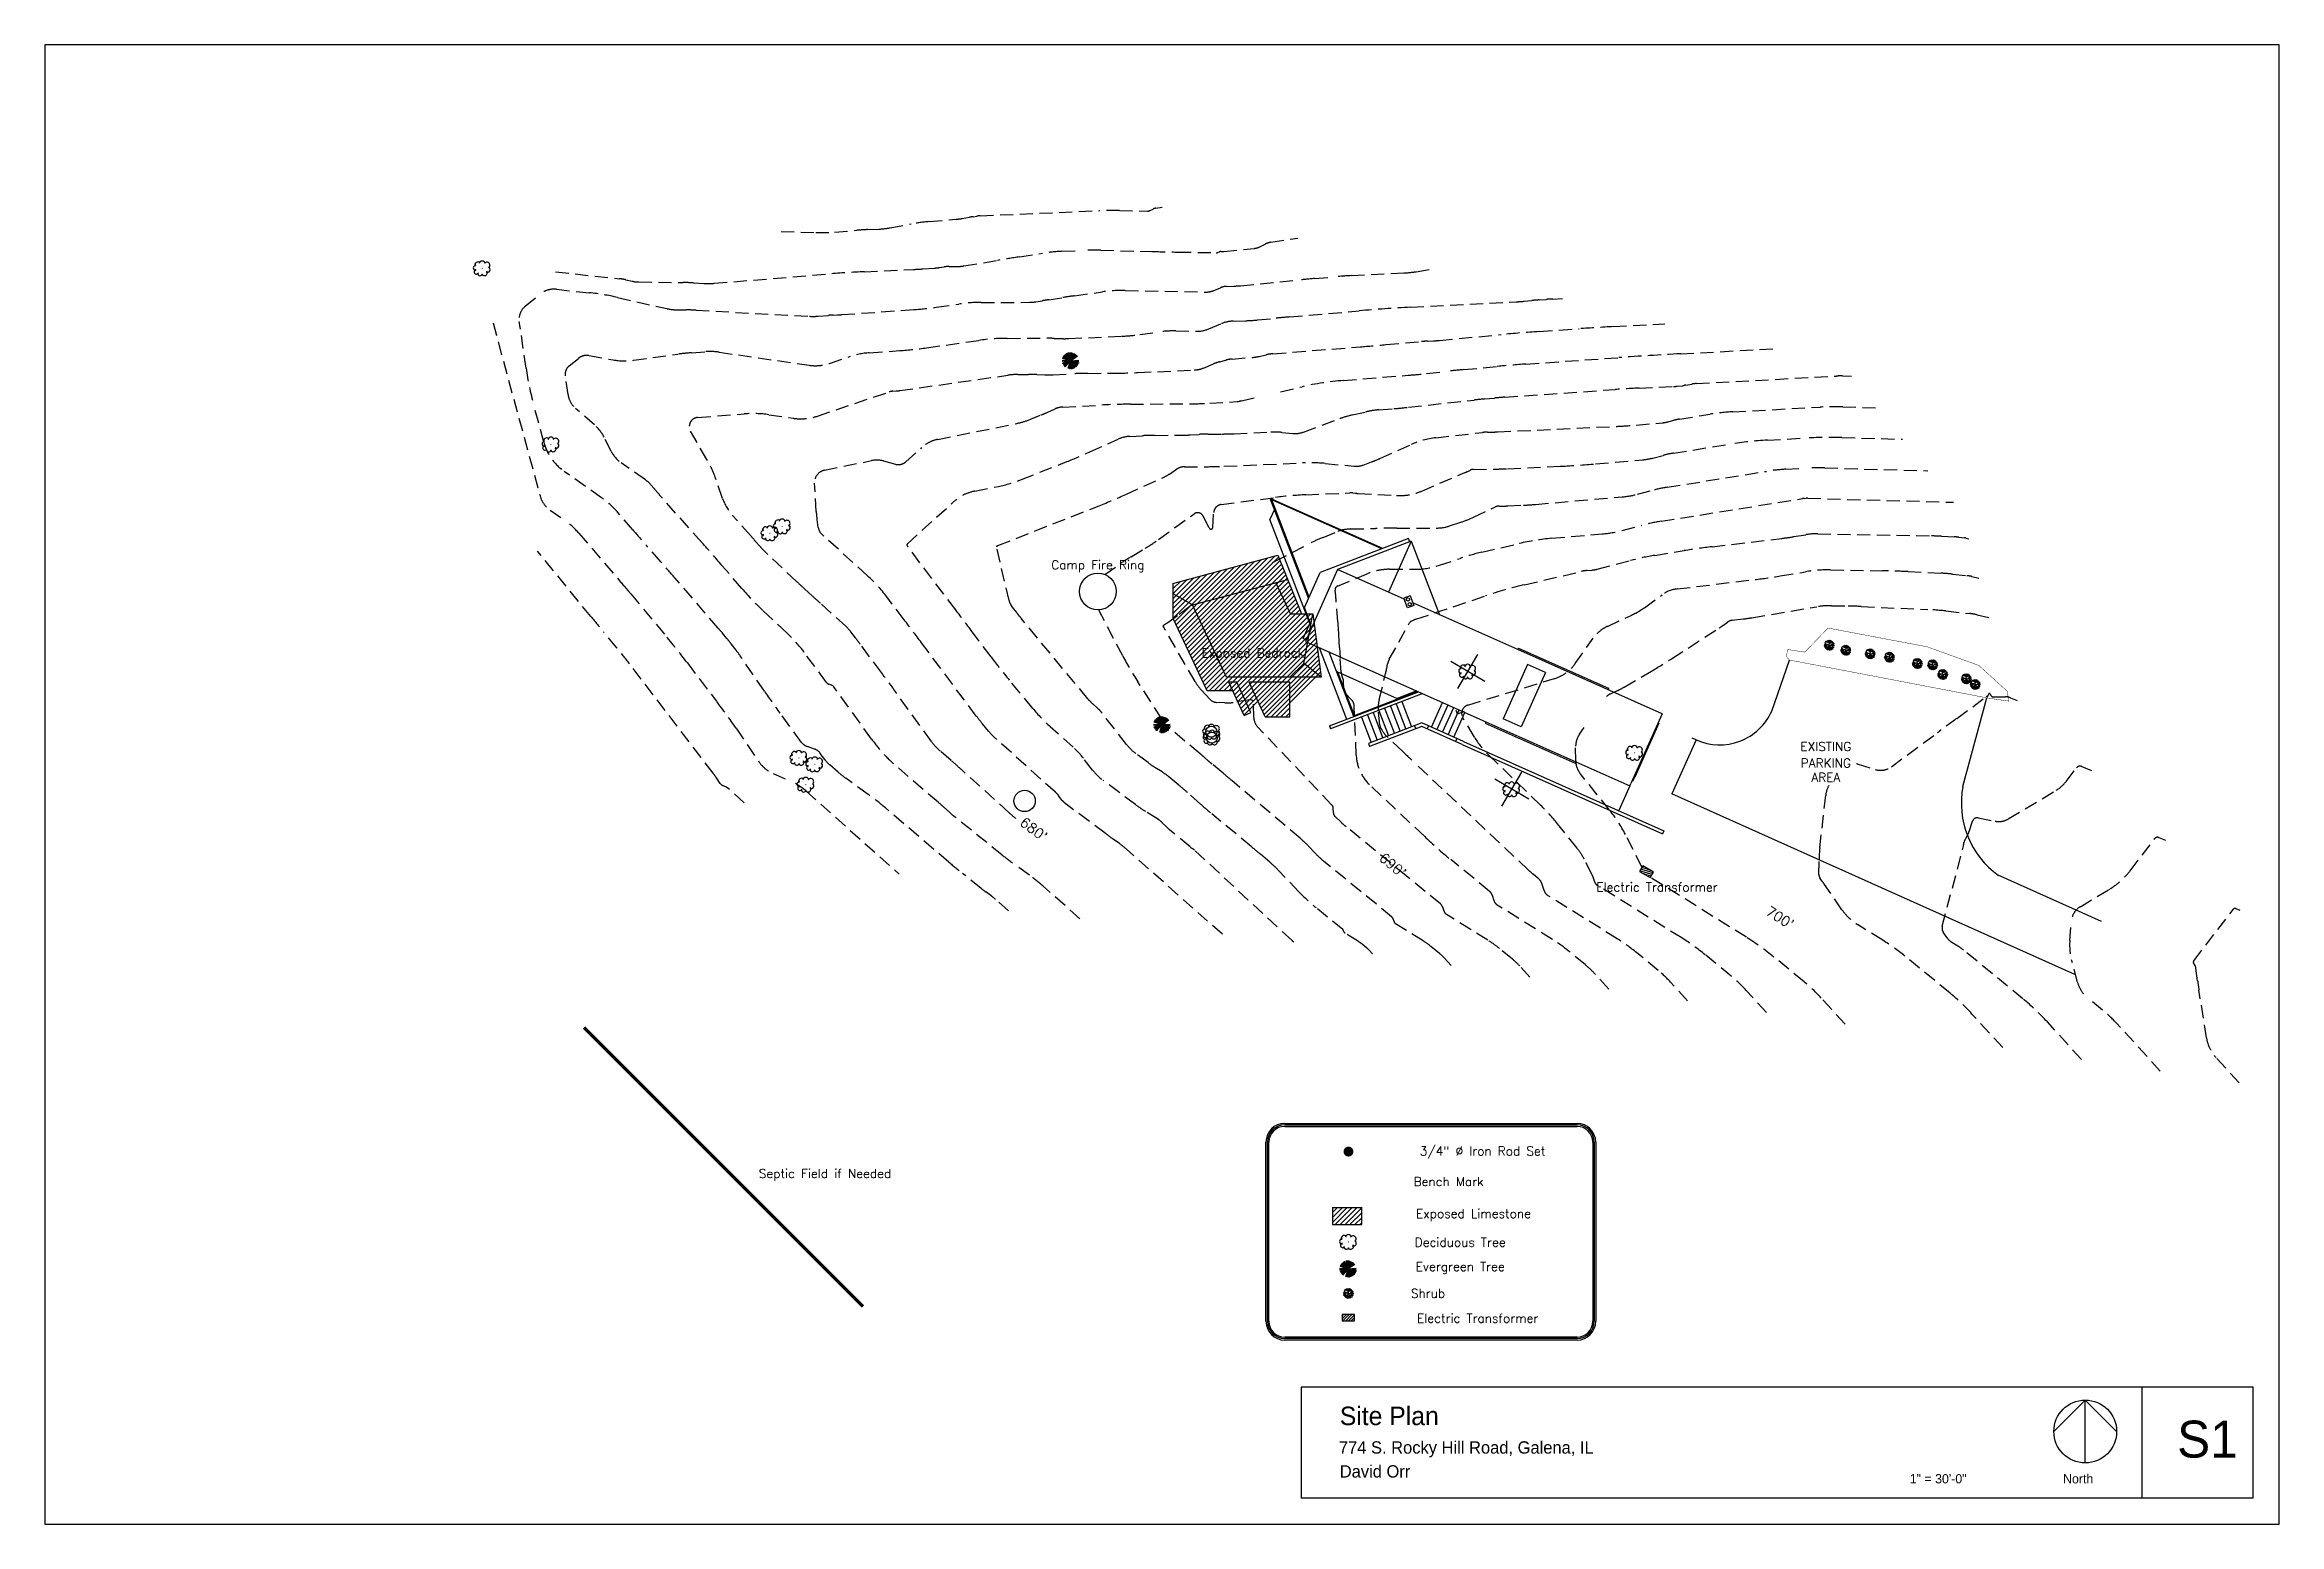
# Model space of a CAD drawing. Header units: inches. Extents: x -11428 to -4037, y -1744 to 4421.
# Drawn here: x -11428 to -5991, y -540 to 3060 of the extents above; entities that cross this region are included whole.
import ezdxf
from ezdxf.enums import TextEntityAlignment as Align

# ---------------------------------------------------------------- set-up
doc = ezdxf.new("R2010")
doc.units = ezdxf.units.IN
doc.header["$LTSCALE"] = 64
doc.header["$MEASUREMENT"] = 0
doc.linetypes.add('ACAD_ISO02W100', pattern=[15, 12, -3])
doc.linetypes.add('DASHED', pattern=[0.75, 0.5, -0.25])
doc.layers.get('0').update_dxf_attribs({"color": 253})
doc.layers.add('A-Elev-South', color=7, linetype='Continuous', plot=False)
doc.layers.add('S-Bedrock', color=25, linetype='Continuous', plot=False)
for name, color, linetype in [('A-roof', 253, 'Continuous'), ('A-soffit', 251, 'ACAD_ISO02W100'), ('A-text', 254, 'Continuous'), ('A-walls', 7, 'Continuous'), ('border', 7, 'Continuous'), ('construction', 172, 'Continuous'), ('CONT-HGH', 255, 'DASHED'), ('CONT-NML', 253, 'DASHED'), ('LEGEND', 252, 'Continuous'), ('ROAD', 254, 'Continuous'), ('T100', 254, 'Continuous'), ('TREE', 254, 'Continuous')]:
    doc.layers.add(name, color=color, linetype=linetype)
doc.styles.add('ROMAND', font='romand', dxfattribs={"height": 2})
doc.styles.add('T100', font='ROMANS', dxfattribs={"height": 1.8})
doc.styles.add('T240', font='ROMANS', dxfattribs={"height": 4.06})

msp = doc.modelspace()

# ---------------------------------------------------------------- texts
at = {"layer": 'A-text', "style": 'T100'}
for s, p in [('EXISTING', (-7094.2, 1341.9, -120)), ('PARKING', (-7094.2, 1301.6, -120)), ('AREA', (-7094.2, 1266.7, -120))]:
    msp.add_text(s, height=21.6, dxfattribs=at).set_placement(p, align=Align.CENTER)
at = {"layer": 'construction', "color": 7}
for s, height, p in [('Site Plan', 45, (-8276.8, -298.5, -59974.8)), ('S1', 90, (-6239.3, -377.5, -59974.8)), ('774 S. Rocky Hill Road, Galena, IL', 30, (-8278.9, -367.8, -59974.8)), ('David Orr', 30, (-8276.9, -426, -59974.8)), ('1" = 30\'-0"', 22.5, (-6890, -440.2, -59974.8)), ('North', 22.5, (-6516.9, -440.2, -59974.8))]:
    msp.add_text(s, height=height, dxfattribs=at).set_placement(p)
at = {"layer": 'LEGEND', "style": 'T240'}
for s, p in [('Electric Transformer', (-7504.9, 999.8, -120)), ('3/4" %%c Iron Rod Set', (-7929.4, 357.7, -120)), ('Bench Mark', (-8012.1, 283.4, -120)), ('Exposed Limestone', (-7951.5, 205.4, -120)), ('Deciduous Tree', (-7983.8, 135.6, -120)), ('Evergreen Tree', (-7983.8, 76.5, -120)), ('Shrub', (-8062.1, 11.3, -120)), ('Electric Transformer', (-7941.3, -49.2, -120))]:
    msp.add_text(s, height=21.6, dxfattribs=at).set_placement(p, align=Align.CENTER)
at = {"layer": 'T100', "style": 'T100'}
for s, p in [('Camp Fire Ring', (-8865.6, 1783.9, -120)), ('Exposed Bedrock', (-8488.1, 1569.6, 32568)), ('Septic Field if Needed', (-9529.4, 302.9, -120))]:
    msp.add_text(s, height=21.6, dxfattribs=at).set_placement(p, align=Align.CENTER)
at = {"layer": 'T100', "style": 'ROMAND'}
for s, rotation, p in [("680'", 323.0627, (-9028.7, 1141.7, 8040)), ("690'", 320.6929, (-8155.4, 1054.7, 8160)), ("700'", 328.0445, (-7211.7, 926.2, 8280))]:
    msp.add_text(s, height=24, rotation=rotation, dxfattribs=at).set_placement(p, align=Align.CENTER)

# ---------------------------------------------------------------- blocks, each defined once
blk = doc.blocks.new('DCDSTREE')
at = {"const_width": 0.05567}
blk.add_lwpolyline([(-0.050861, -0.01564, 1), (0.004809, -0.01564, 1)], format="xyb", close=True, dxfattribs=at)
for centre, radius, start, end in [((-0.697665, 0.031649), 0.27, 90, 270), ((-0.472665, 0.324149), 0.334487, 47.726311, 199.653824), ((-0.022665, 0.436649), 0.318198, 8.130102, 171.869898), ((0.472335, 0.301649), 0.3245, 303.690068, 146.309932), ((0.504478, -0.141923), 0.302211, 246.16126, 60.708638), ((-0.636783, -0.38394), 0.243328, 104.489763, 329.250033), ((-0.24204, -0.519601), 0.275855, 177.662694, 343.412661), ((0.213585, -0.485851), 0.302916, 201.801409, 31.328693)]:
    blk.add_arc(centre, radius, start, end)
blk = doc.blocks.new('*X7')
for p, q in [((21, 26.3), (21.7, 27)), ((21, 26.75), (21.25, 27)), ((21.14, 26), (22.14, 27)), ((21.58, 26), (22.58, 27)), ((22.02, 26), (23, 26.98)), ((22.46, 26), (23, 26.54)), ((22.91, 26), (23, 26.09))]:
    blk.add_line(p, q)
blk = doc.blocks.new('DUMPSTER')
for p, q in [((-0.13, 0.125), (-0.13, 0)), ((0.12, 0.125), (-0.13, 0.125)), ((-0.13, 0), (0.12, 0)), ((0.12, 0), (0.12, 0.125))]:
    blk.add_line(p, q)
at = {"xscale": 0.125, "yscale": 0.125, "zscale": 0.125}
blk.add_blockref('*X7', (-2.755, -3.25), dxfattribs=at)
blk = doc.blocks.new('SHRUB4')
for p, q in [((-0.093, -0.008), (-0.102, 0.004)), ((-0.087, 0.018), (-0.1, 0.014)), ((-0.079, 0.01), (-0.097, 0.029)), ((-0.08, 0.048), (-0.094, 0.044)), ((-0.068, 0.04), (-0.088, 0.057)), ((-0.03, 0.06), (-0.081, 0.069)), ((-0.06, 0.019), (-0.079, 0.01)), ((-0.073, 0.024), (-0.068, 0.04)), ((-0.002, 0.001), (-0.073, 0.024)), ((-0.042, 0.075), (-0.07, 0.078)), ((-0.05, 0.003), (-0.068, 0.008)), ((-0.04, 0.012), (-0.064, -0.014)), ((-0.042, 0.075), (-0.044, 0.095)), ((-0.033, 0.083), (-0.042, 0.075)), ((-0.033, 0.083), (-0.015, 0.104)), ((-0.033, 0.083), (-0.032, 0.098)), ((-0.004, 0.069), (-0.033, 0.083)), ((-0.031, 0.062), (-0.032, 0.075)), ((-0.031, 0.061), (-0.004, 0.069)), ((0.004, 0.042), (-0.03, 0.06)), ((-0.022, 0.008), (-0.03, 0.025)), ((-0.002, 0.001), (-0.028, -0.046)), ((-0.018, 0.078), (-0.013, 0.09)), ((-0.006, 0.084), (-0.004, 0.104)), ((0.01, 0.087), (-0.006, 0.084)), ((-0.003, 0.07), (0.013, 0.062)), ((-0.001, 0.002), (0.004, 0.042)), ((-0.001, 0.002), (0.048, 0.007)), ((-0.001, 0), (0.038, -0.067)), ((0.004, 0.042), (0.001, 0.055)), ((0.004, 0.087), (0.002, 0.105)), ((0.004, 0.042), (0.03, 0.054)), ((0.015, 0.094), (0.01, 0.104)), ((0.011, 0.087), (0.023, 0.103)), ((0.013, 0.062), (0.011, 0.087)), ((0.015, 0.063), (0.024, 0.071)), ((0.024, 0.071), (0.02, 0.083)), ((0.03, 0.079), (0.025, 0.101)), ((0.03, 0.054), (0.033, 0.102)), ((0.03, 0.055), (0.044, 0.042)), ((0.031, 0.073), (0.048, 0.064)), ((0.039, 0.006), (0.052, 0.024)), ((0.041, 0.085), (0.04, 0.098)), ((0.04, 0.084), (0.051, 0.091)), ((0.04, 0.07), (0.04, 0.084)), ((0.048, 0.064), (0.056, 0.077)), ((0.048, 0.007), (0.061, 0.017)), ((0.048, 0.007), (0.061, -0.005)), ((0.055, 0.078), (0.059, 0.089)), ((0.056, 0.077), (0.068, 0.078)), ((0.061, 0.017), (0.064, 0.027)), ((0.061, 0.017), (0.07, 0.011)), ((0.061, -0.005), (0.081, 0.002)), ((0.064, 0.027), (0.069, 0.042)), ((0.064, 0.028), (0.076, 0.024)), ((0.068, 0.055), (0.076, 0.07)), ((0.069, 0.043), (0.068, 0.055)), ((0.069, 0.056), (0.087, 0.057)), ((0.069, 0.042), (0.086, 0.041)), ((0.07, 0.011), (0.087, 0.014)), ((0.076, 0.024), (0.086, 0.031)), ((0.081, 0.002), (0.102, -0.011)), ((0.086, 0.041), (0.09, 0.052)), ((0.086, 0.041), (0.096, 0.038)), ((0.086, 0.031), (0.1, 0.028)), ((0.087, 0.014), (0.1, 0.02)), ((0.087, 0.014), (0.089, 0.006)), ((0.089, 0.006), (0.102, 0.003)), ((-0.089, -0.014), (-0.102, -0.01)), ((-0.097, -0.002), (-0.101, -0.003)), ((-0.087, -0.015), (-0.097, -0.029)), ((-0.087, -0.038), (-0.097, -0.036)), ((-0.078, -0.002), (-0.093, -0.008)), ((-0.079, -0.028), (-0.09, -0.043)), ((-0.078, -0.029), (-0.089, -0.014)), ((-0.077, -0.052), (-0.086, -0.054)), ((-0.076, -0.052), (-0.079, -0.062)), ((-0.064, -0.012), (-0.078, -0.002)), ((-0.065, -0.013), (-0.078, -0.029)), ((-0.064, -0.014), (-0.077, -0.052)), ((-0.061, -0.067), (-0.071, -0.07)), ((-0.061, -0.068), (-0.065, -0.079)), ((-0.044, -0.039), (-0.061, -0.067)), ((-0.057, -0.078), (-0.061, -0.08)), ((-0.044, -0.081), (-0.057, -0.078)), ((-0.033, -0.064), (-0.051, -0.089)), ((-0.043, -0.058), (-0.049, -0.069)), ((-0.017, -0.026), (-0.044, -0.039)), ((-0.044, -0.039), (-0.043, -0.058)), ((-0.036, -0.087), (-0.044, -0.091)), ((-0.04, -0.074), (-0.033, -0.082)), ((-0.033, -0.082), (-0.036, -0.092)), ((-0.032, -0.034), (-0.033, -0.064)), ((-0.012, -0.081), (-0.033, -0.095)), ((-0.021, -0.069), (-0.028, -0.077)), ((-0.025, -0.04), (-0.008, -0.058)), ((-0.015, -0.052), (-0.022, -0.056)), ((-0.022, -0.056), (-0.021, -0.069)), ((-0.008, -0.058), (-0.016, -0.099)), ((-0.012, -0.022), (-0.008, -0.042)), ((-0.004, -0.078), (-0.006, -0.099)), ((0.023, -0.045), (-0.004, -0.078)), ((-0.003, -0.079), (0.021, -0.079)), ((0.009, -0.081), (0.001, -0.089)), ((0.001, -0.089), (0.011, -0.094)), ((0.011, -0.094), (0.008, -0.098)), ((0.012, -0.061), (0.018, -0.07)), ((0.017, -0.031), (0.038, -0.036)), ((0.025, -0.089), (0.018, -0.096)), ((0.021, -0.079), (0.03, -0.094)), ((0.022, -0.079), (0.033, -0.081)), ((0.03, -0.055), (0.025, -0.069)), ((0.025, -0.069), (0.047, -0.081)), ((0.033, -0.081), (0.044, -0.089)), ((0.035, -0.059), (0.052, -0.037)), ((0.045, -0.049), (0.047, -0.063)), ((0.047, -0.063), (0.059, -0.07)), ((0.047, -0.081), (0.053, -0.088)), ((0.051, -0.037), (0.06, -0.02)), ((0.052, -0.037), (0.086, -0.036)), ((0.059, -0.07), (0.059, -0.081)), ((0.06, -0.02), (0.071, -0.027)), ((0.069, -0.037), (0.065, -0.053)), ((0.065, -0.053), (0.072, -0.074)), ((0.067, -0.064), (0.081, -0.066)), ((0.068, -0.024), (0.076, -0.017)), ((0.086, -0.037), (0.095, -0.034)), ((0.086, -0.036), (0.088, -0.045)), ((0.094, -0.006), (0.103, -0.002))]:
    blk.add_line(p, q)
blk = doc.blocks.new('PINETREE')
for p, q in [((0, 0), (-0.869831, 0.030011)), ((0, 0), (-0.869831, -0.086282)), ((0, 0), (-0.837788, -0.250404)), ((0, 0), (-0.81825, 0.248528)), ((-0.81825, 0.248528), (-0.81825, 0.248528)), ((0, 0), (-0.798712, 0.358256)), ((0, 0), (-0.798712, -0.359194)), ((0, 0), (-0.759636, -0.429532)), ((0, 0), (-0.746351, 0.451103)), ((-0.662929, 0.400682), (-0.688518, 0.497995)), ((0, 0), (-0.675232, 0.544887)), ((0, 0), (-0.675232, -0.530819)), ((0, 0), (-0.616618, -0.632106)), ((0, 0), (-0.584576, 0.654615)), ((0, 0), (-0.565038, -0.655553)), ((0, 0), (-0.486886, 0.724015)), ((0, 0), (-0.402482, 0.779348)), ((0, 0), (-0.343868, 0.794353)), ((0, 0), (-0.259464, -0.827178)), ((0, 0), (-0.194598, 0.864692)), ((0, 0), (-0.135984, -0.835619)), ((0, 0), (-0.116446, 0.880635)), ((0, 0), (-0.064085, -0.882511)), ((-0.057775, 0.436931), (-0.038294, 0.872194)), ((0, 0), (-0.018756, -0.87407)), ((0, 0), (0.026572, 0.880635)), ((0, 0), (0.124261, 0.880635)), ((0, 0), (0.234456, 0.841246)), ((0, 0), (0.377474, 0.786851)), ((0, 0), (0.461878, 0.747461)), ((0, 0), (0.54003, 0.685564)), ((0, 0), (0.669762, 0.584276)), ((0, 0), (0.741661, 0.497995)), ((0, 0), (0.884679, 0.0694)), ((0, 0), (0.877646, -0.040327)), ((0, 0), (0.865141, -0.094722)), ((0, 0), (0.826065, -0.289794)), ((0, 0), (0.793242, -0.414527)), ((0, 0), (0.728376, -0.507373)), ((0, 0), (0.118009, -0.897516)), ((0, 0), (0.032824, -0.859065)), ((0, 0), (0.403264, -0.780286)), ((0, 0), (0.514239, -0.718388)), ((0, 0), (0.637719, -0.663993)), ((0, 0), (0.286817, -0.835619)), ((0, 0), (0.696333, -0.617101)), ((0, 0), (0.916722, -0.211015)), ((0, 0), (0.228204, -0.843121)), ((0.36848, 0.321449), (0.592391, 0.685564)), ((-0.552229, -0.165054), (-0.831536, -0.328245)), ((-0.170074, -0.542198), (-0.187565, -0.835619)), ((0.535333, -0.372904), (0.676795, -0.53926))]:
    blk.add_line(p, q)

# ---------------------------------------------------------------- linework, layer by layer
for p, q in [((-6054.4, -206.1), (-8371.1, -206.1)), ((-8371.1, -206.1), (-8371.1, -476.1)), ((-6324.4, -476.1), (-6324.4, -206.1)), ((-6054.4, -476.1), (-6054.4, -206.1)), ((-6462.9, -237.5), (-6539.3, -313.9)), ((-6462.9, -390.3), (-6462.9, -237.5)), ((-6462.9, -237.5), (-6386.6, -313.9)), ((-6054.4, -476.1), (-8371.1, -476.1))]:
    msp.add_line(p, q)
at = {"const_width": 8, "elevation": -120}
msp.add_lwpolyline([(-9437.2, -9.8), (-10116, 669.1)], dxfattribs=at)
msp.add_circle((-6462.9, -313.9), 76.4)
at = {"layer": 'A-Elev-South', "color": 252}
for p, q in [((-8223.8, 1424.3, -120), (-8200.1, 1362.6, -120)), ((-8209.8, 1429.7, -120), (-8186.1, 1368, -120)), ((-8195.8, 1435.1, -120), (-8172.1, 1373.3, -120)), ((-8181.8, 1440.4, -120), (-8158.1, 1378.7, -120)), ((-8167.8, 1445.8, -120), (-8144.1, 1384.1, -120)), ((-8153.8, 1451.2, -120), (-8130.1, 1389.5, -120)), ((-8139.8, 1456.6, -120), (-8116.1, 1394.9, -120)), ((-8125.8, 1461.9, -120), (-8102.1, 1400.3, -120))]:
    msp.add_line(p, q, dxfattribs=at)
at = {"layer": 'A-Elev-South', "color": 253}
for p, q in [((-8076.9, 1410, -120), (-8207.1, 1359.9, -120)), ((-8207.1, 1359.9, -120), (-8204.2, 1352.4, -120)), ((-8077.2, 1401.3, -120), (-8204.2, 1352.4, -120)), ((-7979.1, 1357.7, -120), (-8077.2, 1401.3, -120)), ((-7975.9, 1365, -120), (-8076.9, 1410, -120))]:
    msp.add_line(p, q, dxfattribs=at)
at = {"layer": 'A-roof'}
for p, q in [((-8435.7, 1929.7, -120), (-8446.7, 1905, -120)), ((-8345.5, 1641.2, -120), (-8446.7, 1905, -120)), ((-8102.8, 1852.5, -120), (-8158, 1728.5, -120)), ((-7820.4, 1551.9, -120), (-7879, 1420.3, -120)), ((-7776.5, 1532.4, -120), (-7835.1, 1400.8, -120)), ((-7776.5, 1532.4, -120), (-7820.4, 1551.9, -120)), ((-7835.1, 1400.8, -120), (-7879, 1420.3, -120))]:
    msp.add_line(p, q, dxfattribs=at)
at = {"layer": 'A-roof', "color": 251}
for p, q in [((-7841.9, 1592.1, -120), (-7622.6, 1494.5, -120)), ((-7923.2, 1409.4, -120), (-7704, 1311.8, -120))]:
    msp.add_line(p, q, dxfattribs=at)
at = {"layer": 'A-roof', "color": 253}
for p in [(-8284.2, 1535.1, -120), (-8089.7, 1487.9, -120)]:
    msp.add_line(p, (-8137.2, 1469.7, -120), dxfattribs=at)
at = {"layer": 'A-soffit', "color": 251}
for p, q in [((-7841.9, 1592.1, -120), (-7843.5, 1588.5, -120)), ((-7622.6, 1494.5, -120), (-7624.3, 1490.8, -120)), ((-7921.6, 1413.1, -120), (-7923.2, 1409.4, -120)), ((-7704, 1311.8, -120), (-7702.3, 1315.4, -120))]:
    msp.add_line(p, q, dxfattribs=at)
at = {"layer": 'A-walls', "color": 252}
for p, q in [((-8171.9, 1834.4, -120), (-8446.1, 1956.5, -120)), ((-8352.8, 1713.3, -120), (-8446.1, 1956.5, -120)), ((-8174.6, 1833.4, -120), (-8442.5, 1952.7, -120)), ((-8351.6, 1715.9, -120), (-8442.5, 1952.7, -120)), ((-8327.2, 1593.7, -120), (-8260.1, 1418.9, -120)), ((-8054, 1399.7, -120), (-8027.1, 1460, -120)), ((-8040.3, 1393.6, -120), (-8013.4, 1453.9, -120)), ((-8026.6, 1387.5, -120), (-7999.7, 1447.8, -120)), ((-8012.8, 1381.4, -120), (-7986, 1441.7, -120)), ((-7999.1, 1375.3, -120), (-7972.3, 1435.6, -120)), ((-8095.1, 1403, -120), (-8092.2, 1395.5, -120)), ((-8060.8, 1402.8, -120), (-8064.1, 1395.5, -120)), ((-7992.3, 1372.3, -120), (-7995.5, 1365, -120)), ((-7488, 1147.8, -120), (-7491.3, 1140.5, -120))]:
    msp.add_line(p, q, dxfattribs=at)
at = {"layer": 'A-walls', "color": 253}
for p, q in [((-8109.3, 1858.4, -120), (-8324.9, 1775.8, -120)), ((-8106.4, 1850.9, -120), (-8109.3, 1858.4, -120)), ((-8362.9, 1690.5, -120), (-8324.9, 1775.8, -120)), ((-8348.7, 1653.6, -120), (-8362.9, 1690.5, -120)), ((-8365.8, 1615.2, -120), (-8348.7, 1653.6, -120)), ((-8358.5, 1611.9, -120), (-8365.8, 1615.2, -120)), ((-8242.3, 1425.8, -120), (-8302.5, 1582.6, -120)), ((-8241.1, 1428.4, -120), (-8281.6, 1533.9, -120)), ((-8302, 1402.9, -120), (-8085.4, 1486, -120)), ((-8075.1, 1481.4, -120), (-8299.1, 1395.4, -120)), ((-8241.1, 1428.4, -120), (-8088, 1487.1, -120)), ((-7990.4, 1431.7, -120), (-7993.7, 1440.4, -120)), ((-8302, 1402.9, -120), (-8299.1, 1395.4, -120)), ((-7975.9, 1365, -120), (-7488, 1147.8, -120)), ((-7979.1, 1357.7, -120), (-7491.3, 1140.5, -120))]:
    msp.add_line(p, q, dxfattribs=at)
at = {"layer": 'A-walls'}
for p, q in [((-8102.8, 1852.5, -120), (-8282, 1783.7, -120)), ((-8102.8, 1852.5, -120), (-8034, 1673.3, -120)), ((-8282, 1783.7, -120), (-8360.1, 1608.3, -120)), ((-8119.9, 1711.5, -120), (-8282, 1783.7, -120)), ((-8105.7, 1719.4, -120), (-8120.7, 1713.6, -120)), ((-8111.7, 1690.2, -120), (-8120.7, 1713.6, -120)), ((-8096.8, 1696, -120), (-8111.7, 1690.2, -120)), ((-8105.7, 1719.4, -120), (-8096.8, 1696, -120)), ((-7843.5, 1588.5, -120), (-8099.2, 1702.3, -120)), ((-8360.1, 1608.3, -120), (-7921.6, 1413.1, -120)), ((-7492.7, 1432.3, -120), (-7843.5, 1588.5, -120)), ((-7492.7, 1432.3, -120), (-7568.4, 1262.4, -120)), ((-7921.6, 1413.1, -120), (-7570.8, 1256.9, -120)), ((-7570.8, 1256.9, -120), (-7568.4, 1262.4, -120))]:
    msp.add_line(p, q, dxfattribs=at)
at = {"layer": 'A-walls', "color": 254}
msp.add_line((-7974.3, 1437.8, -120), (-7991.4, 1431.3, -120), dxfattribs=at)
at = {"layer": 'A-walls', "color": 251}
for p, q in [((-7500.6, 1409.5, -120), (-7559.2, 1278, -120)), ((-7500.6, 1409.5, -120), (-7502.5, 1410.3, -120)), ((-7570.8, 1256.9, -120), (-7597.6, 1196.6, -120)), ((-7559.2, 1278, -120), (-7561, 1278.8, -120))]:
    msp.add_line(p, q, dxfattribs=at)
at = {"layer": 'A-walls'}
for centre in [(-8111.1, 1710.6, -120), (-8106.6, 1698.9, -120)]:
    msp.add_circle(centre, 4, dxfattribs=at)
at = {"layer": 'A-walls', "color": 3}
msp.add_circle((-9043.8, 1220.3), 26, dxfattribs=at)
at = {"layer": 'border'}
msp.add_lwpolyline([(-11428.2, 3060.2), (-11428.2, -539.8), (-5990.7, -539.8), (-5990.7, 3060.2), (-11428.2, 3060.2)], close=True, dxfattribs=at)
at = {"layer": 'construction'}
for p, q in [((-7923.9, 1511.2, -120), (-8006.3, 1559.5, -120)), ((-7989.3, 1494.2, -120), (-7940.9, 1576.6, -120)), ((-7521.6, 1362.3, -120), (-7564.3, 1267.2, -120)), ((-7816.8, 1224.5, -120), (-7899.2, 1272.9, -120)), ((-7882.2, 1207.5, -120), (-7833.8, 1289.9, -120))]:
    msp.add_line(p, q, dxfattribs=at)
for centre, radius in [((-8709.9, 1405.8, -120), 4.15), ((-8589.4, 1388.8, -120), 13.3), ((-8588.2, 1374.2, -120), 13.3)]:
    msp.add_circle(centre, radius, dxfattribs=at)
at = {"layer": 'CONT-HGH'}
msp.add_lwpolyline([(-9064.9, 1177.3, -0.011581), (-9081.4, 1191.6), (-9197.3, 1296.4, 0.006386), (-9222.4, 1318.6), (-9247.9, 1340.5, -0.058796), (-9270.5, 1365.1), (-9354.6, 1481.5, 0.004137), (-9392.3, 1532.8), (-9444, 1601.9, 0.001541), (-9455.2, 1616.7), (-9466.4, 1631.4, 0.0462), (-9478.8, 1645.1), (-9541.1, 1701.6, -0.000571), (-9560.3, 1719.2), (-9579.6, 1736.7, -0.003549), (-9598.7, 1754.4), (-9675.2, 1826.3, -0.026215), (-9687.5, 1839.1), (-9699.1, 1852.6, 0.003881), (-9710.8, 1865.9), (-9754.2, 1914.7, -0.098519), (-9778.8, 1956.5), (-9795.7, 2005.2, 0.047566), (-9816.8, 2051.2), (-9856.7, 2120.2, -0.552441), (-9839.3, 2153.3), (-9725.8, 2162, -0.055321), (-9666, 2160), (-9606.3, 2151.3, 0.117834), (-9547.9, 2156.6), (-9373.1, 2215.4, -0.06395), (-9364.7, 2217.1), (-9356.2, 2217.7, 0.018027), (-9347.7, 2218.6), (-9084.5, 2256, -0.034958), (-9060.4, 2257.8), (-9034, 2257.8, -0.007905), (-9014.2, 2257.5), (-8994.3, 2256.9, 0.020228), (-8974.5, 2257.1), (-8927.6, 2259.5, -0.011058), (-8889.7, 2260.6), (-8824.3, 2261.1, 0.009518), (-8768, 2262.5), (-8630.5, 2268.7, 0.087346), (-8608.5, 2273.5), (-8584.2, 2283.6, -0.032558), (-8569.3, 2288.7), (-8554.1, 2292.8, -0.046406), (-8538.6, 2295.5), (-8489.5, 2299.3, 0.037285), (-8472.7, 2301.9), (-8456.2, 2305.7, -0.036731), (-8439.4, 2308.3), (-8227.3, 2325.2, 0.001726), (-8164.7, 2330.5), (-8078.2, 2338, -0.008728), (-8063.5, 2339), (-8048.8, 2339.7, 0.010384), (-8034.1, 2340.8), (-7884, 2354.9, -0.005915), (-7791.4, 2362.4), (-7694, 2369.2, -0.004127), (-7610.8, 2374.3), (-7485.8, 2381)], format="xyb", dxfattribs=at)
at = {"layer": 'CONT-HGH', "elevation": 8160}
for points in [[(-8441.3, 1798.7, -0.05025), (-8435.3, 1802.6), (-8349.9, 1846.7, -0.022951), (-8317.6, 1861.5), (-8284.6, 1874.9, -0.09125), (-8250.4, 1881.9), (-8190.1, 1883.2, -0.004053), (-8138, 1883.9), (-8039.8, 1884.3, 0.07943), (-8009.6, 1889.3), (-7980.2, 1899.1, 0.030016), (-7951.5, 1910.6), (-7899.5, 1935.2, -0.107773), (-7889.3, 1937.6), (-7878.6, 1937.7, 0.008542), (-7867.9, 1938), (-7829.8, 1939.8, 0.010036), (-7800.8, 1941.7), (-7589.4, 1960.1, 0.04223), (-7552.7, 1966.4), (-7516.6, 1975.8, -0.024047), (-7480.1, 1983.5), (-7238.8, 2022.2, -0.026427), (-7191.6, 2027.3), (-7144.1, 2029.8, -0.020216), (-7096.6, 2030.5), (-6845.8, 2023.6)], [(-8115.5, 1038.2), (-8261.2, 1157.4, -0.017387), (-8273.8, 1168.5), (-8288.2, 1182, -0.196046), (-8292.3, 1191.1), (-8292.7, 1201.8, 0.18184), (-8296.7, 1211.1), (-8476.7, 1400.3, -0.185969), (-8486.3, 1423.6), (-8487.3, 1462.3, 0.312338), (-8489.1, 1464.7), (-8492.5, 1465.9, 0.12319), (-8496, 1466.2), (-8536.5, 1459.9, -0.05313), (-8556.5, 1458.9), (-8576.6, 1460, -0.194971), (-8593.4, 1468), (-8613.3, 1489.7, -0.054741), (-8628.8, 1510.8), (-8701.8, 1636.7, 0.011578), (-8702.8, 1638.4), (-8703.9, 1640, -0.021876), (-8704.8, 1641.7), (-8706.1, 1644.2, -0.145589), (-8706.4, 1645.4), (-8706.3, 1646.7, -0.221942), (-8705.7, 1647.7), (-8701.2, 1650.8, 0.004814), (-8697.8, 1653.1), (-8668, 1674.4, 0.006986), (-8654.9, 1684.2), (-8641.8, 1694.1, -0.107774), (-8634.8, 1697.3)], [(-7814.1, 791.2), (-7838.9, 818.4, 0.035989), (-7856.7, 835.3), (-7888.2, 861.1, 0.032306), (-7916.8, 881.6), (-8017.2, 944.3, -0.176793), (-8023.2, 951.8), (-8026.3, 961.5, 0.143888), (-8031.8, 969.6), (-8115.5, 1038.2, -0.017387)]]:
    msp.add_lwpolyline(points, format="xyb", dxfattribs=at)
at = {"layer": 'CONT-NML'}
for points, elevation in [([(-9636.2, 2605.6), (-9551.8, 2603.1, 0.027789), (-9506.4, 2604.2), (-9451.8, 2608.7, -0.008833), (-9424.9, 2610.4), (-9397.9, 2611.6, 0.033815), (-9371.2, 2614.7), (-9319.7, 2624.1, -0.023924), (-9276.2, 2629.9), (-9210.6, 2635.5, 0.019517), (-9195.6, 2637.4), (-9177.5, 2640.4, -0.002087), (-9168.8, 2641.8), (-9160.2, 2643.1, -0.028041), (-9151.5, 2644), (-8860.6, 2656.5, -0.016583), (-8812.9, 2657), (-8745, 2655.4, 0.123198), (-8737.9, 2657), (-8731.2, 2660.4, -0.077604), (-8724.2, 2662.6), (-8709.4, 2665)], 7944), ([(-10185, 2507.5), (-10029.4, 2490.9, -0.029221), (-10013.8, 2488.3), (-9998.3, 2484.7, 0.052824), (-9982.6, 2482.9), (-9875, 2481.6, -0.010421), (-9849.7, 2480.7), (-9824.5, 2479.4, 0.033751), (-9799.3, 2479.7), (-9520.3, 2502.4, -0.008833), (-9433.3, 2508), (-9314, 2513.4, 0.005858), (-9291.2, 2514.8), (-9263.1, 2516.7, 0.018027), (-9251.1, 2518), (-9239.1, 2519.7, -0.034958), (-9227.1, 2520.5), (-9208, 2520.6, 0.040481), (-9191.3, 2522), (-9109.4, 2535.5, -0.002087), (-9056.3, 2544), (-9000, 2552.8, -0.028041), (-8953, 2557.5), (-8905.7, 2559.5, -0.016583), (-8858.3, 2560), (-8733.8, 2557.1, 0.001107), (-8670.4, 2555.7), (-8577.4, 2554, 0.103499), (-8573.7, 2554.7), (-8569.9, 2556.2, -0.090751), (-8566.4, 2557), (-8562.8, 2557.1, 0.016459), (-8559.2, 2557.3), (-8485, 2564.6, 0.09265), (-8471.4, 2568.5), (-8458.5, 2575, -0.077604), (-8445, 2579.4), (-8379, 2589.8)], 7968), ([(-9082.8, 952.7), (-9114.7, 981, 0.025693), (-9126.1, 990.1), (-9138, 998.7, -0.013623), (-9149.6, 1007.5), (-9194.5, 1043.7, -0.007251), (-9227.9, 1071.3), (-9382.6, 1203.4, 0.020127), (-9424.2, 1236.1), (-9479, 1275.7, -0.021013), (-9497.7, 1290.5), (-9517.9, 1307.8, -0.058796), (-9530.2, 1321.2), (-9540.9, 1336, 0.153693), (-9554.8, 1346.4), (-9572.2, 1352.4, -0.150717), (-9586.4, 1362.8), (-9639.2, 1434.1, -0.009369), (-9677, 1487.3), (-9734.8, 1571.8, 0.01291), (-9745.8, 1586.9), (-9757.8, 1602.6, 0.010932), (-9768, 1615.5), (-9778.6, 1628.2, 0.004133), (-9789.3, 1640.7), (-9895, 1763.2, 0.003881), (-9929, 1802.1), (-9963.3, 1840.6, -0.00541), (-9997.2, 1879.6), (-10033.2, 1921.8, 0.063007), (-10072.9, 1958), (-10163.8, 2021.9, -0.174688), (-10213.6, 2092.9), (-10238.3, 2183.8, -0.03045), (-10256.9, 2273.4), (-10273.3, 2386.8, -0.263385), (-10258.8, 2424), (-10223.3, 2453.1, -0.200338), (-10182.6, 2465.1), (-10102.4, 2456.6, -0.029221), (-10034.3, 2445.3), (-9914.6, 2418.1, 0.052824), (-9891, 2415.3), (-9867.1, 2415, -0.010421), (-9843.2, 2414.2), (-9567.1, 2399.4, 0.033751), (-9546.3, 2399.7), (-9520.6, 2401.7, -0.008833), (-9509.9, 2402.4), (-9499.1, 2402.9, 0.005858), (-9488.4, 2403.5), (-9313.4, 2415.7, 0.018027), (-9258.7, 2421.5), (-9204.2, 2429.2, -0.034958), (-9149.3, 2433.2), (-9032.1, 2433.4, 0.040481), (-9016.3, 2434.7), (-9000.5, 2437.3, -0.002087), (-8984.7, 2439.8), (-8950.5, 2445.1, -0.004111), (-8922.4, 2449.3), (-8854, 2458.9, -0.039417), (-8798.8, 2462.2), (-8601.9, 2458.4, 0.103499), (-8584.6, 2461.7), (-8567.4, 2468.9, -0.090751), (-8551.3, 2472.3), (-8534.7, 2472.9, 0.016459), (-8518.1, 2473.9), (-8382.7, 2487.2, -0.002685), (-8338.1, 2491.3), (-8293.4, 2495.2, -0.008728), (-8248.7, 2498.3), (-8119.8, 2504.9, 0.026357), (-8091.3, 2507.9), (-8048.6, 2514.7)], 7992), ([(-8909.4, 933.7), (-8999.5, 1013.7, 0.025693), (-9031.8, 1039.5), (-9065.4, 1063.6, -0.013623), (-9098.3, 1088.7), (-9212.7, 1180.7, -0.014524), (-9226.6, 1192.6), (-9240.2, 1204.9, 0.006386), (-9253.9, 1217), (-9353.3, 1302.4, -0.058796), (-9416, 1370.7), (-9508, 1497.9, 0.153693), (-9513.4, 1502), (-9520.2, 1504.4, -0.150717), (-9525.7, 1508.4), (-9579.8, 1581.4, 0.044845), (-9621.5, 1628.3), (-9680.4, 1683.6, -0.026215), (-9731.6, 1737.1), (-9780.1, 1793.2, 0.003881), (-9829, 1849), (-9927.9, 1960.1, -0.00541), (-9940.3, 1974.4), (-9952.6, 1988.8, 0.063007), (-9966.5, 2001.4), (-10025.3, 2042.8, -0.122879), (-10049.8, 2071.2), (-10067.2, 2105.6, 0.097313), (-10090.5, 2135.5), (-10136.4, 2175.3, -0.180034), (-10154.7, 2208.8), (-10161.4, 2254.9, -0.263385), (-10152.2, 2278.6), (-10129.6, 2297.1, -0.218335), (-10103.9, 2303.8), (-10044.8, 2293.3, 0.077952), (-9995.7, 2292.3), (-9887.3, 2307.2, -0.014815), (-9853.9, 2310.7), (-9820.5, 2313.3, -0.055321), (-9787.2, 2312.2), (-9567.7, 2280.3, 0.117834), (-9518.8, 2284.7), (-9470.8, 2300.8, -0.06395), (-9421.6, 2310.6), (-9347.9, 2315.8, 0.018027), (-9282.1, 2322.7), (-9155.2, 2340.8, -0.034958), (-9085.8, 2345.8), (-8990, 2345.9, -0.007905), (-8972.2, 2345.7), (-8954.4, 2345.1, 0.018687), (-8936.5, 2345.2), (-8807.4, 2351, 0.023485), (-8763.3, 2355.1), (-8719.2, 2361.2, -0.039417), (-8675.8, 2363.8), (-8626.4, 2362.9, 0.103499), (-8595.6, 2368.8), (-8564.9, 2381.5, -0.090751), (-8536.3, 2387.7), (-8506.6, 2388.6, 0.016459), (-8477, 2390.5), (-8436.5, 2394.5, -0.002685), (-8399.6, 2397.9), (-8229.7, 2412.7, -0.008728), (-8104, 2421.4), (-7848, 2434.6, 0.010384), (-7829, 2436), (-7809.2, 2437.9, -0.005915), (-7791.9, 2439.3), (-7773.8, 2440.6, -0.004127), (-7758.3, 2441.5), (-7735, 2442.7)], 8016), ([(-10337.3, 2383.2), (-10222.9, 1962.9, 0.174688), (-10198.4, 1927.9), (-10161.3, 1901.8, -0.063007), (-10128.1, 1871.5), (-10028.6, 1754.8, 0.00541), (-10024.9, 1750.6), (-10021.2, 1746.4, -0.003881), (-10017.5, 1742.2), (-10008.9, 1732.2, -0.004133), (-10002.1, 1724.1), (-9919.9, 1625.6, -0.010932), (-9864.4, 1556), (-9793.7, 1463.4, -0.01291), (-9745.8, 1397.2), (-9689.6, 1314.9, 0.141306), (-9655.6, 1286.9), (-9613.6, 1268.7, -0.079937), (-9575.5, 1244.3), (-9348.6, 1042)], 7968), ([(-8420.8, 2215.8), (-8368.5, 2227.9, -0.036731), (-8268.3, 2243.3), (-8110.6, 2255.9, 0.007592), (-8065.5, 2260.2), (-8020.5, 2265.2, -0.00421), (-7975.5, 2269.8), (-7893.6, 2277.5, -0.005915), (-7823.9, 2283.2), (-7598, 2298.9, -0.004127), (-7447.1, 2308.2), (-7220.5, 2320.3)], 8064), ([(-8389, 876.7), (-8392, 879.3, -0.005584), (-8393.9, 881.1), (-8630.6, 1100.8, 0.045627), (-8634.1, 1103.4), (-8637.7, 1105.7, -0.03376), (-8641.2, 1108.3), (-8690.8, 1150.2, -0.021242), (-8699.9, 1158.5), (-8708.7, 1167.3, 0.055505), (-8718.2, 1174.9), (-8749.9, 1195, -0.019197), (-8773.9, 1211.4), (-8852.4, 1270, -0.067389), (-8878.3, 1295.4), (-8900.8, 1324.3, 0.044423), (-8925.7, 1351), (-8981.2, 1400.9, -0.03659), (-9024, 1445.4), (-9081.2, 1514.5, -0.012474), (-9125.5, 1570.6), (-9168.3, 1627.9, 0.001541), (-9211.4, 1685.1), (-9328.1, 1839.1, -0.105384), (-9329.2, 1841.4), (-9329.8, 1844, -0.272769), (-9329.1, 1846.2), (-9215.6, 1948.6, -0.134619), (-9165.1, 1974), (-9107.6, 1985.6, 0.044167), (-9051.6, 2002.2), (-8940.7, 2045.9, 0.011913), (-8885.1, 2069.4), (-8816.4, 2100.3, -0.093321), (-8787.4, 2107.3), (-8757.1, 2108.8, -0.011058), (-8726.7, 2109.7), (-8663.2, 2110.1, 0.012816), (-8641.3, 2110.8), (-8619.4, 2112.1, -0.013186), (-8597.5, 2112.8), (-8563.7, 2113, 0.00955), (-8533.9, 2113.7), (-8444.7, 2117.6, -0.034421), (-8417.8, 2116.9), (-8391, 2114.4, 0.112475), (-8365, 2117.8), (-8278, 2149.9, -0.031797), (-8246.4, 2159.3), (-8214.2, 2166.8, -0.036731), (-8181.6, 2171.8), (-8145.1, 2174.7, 0.007592), (-8109.9, 2178.1), (-7950, 2195.7, -0.00421), (-7925.1, 2198.3), (-7900.3, 2200.6, -0.005915), (-7875.4, 2202.6), (-7606.5, 2221.4, -0.005798), (-7548.1, 2224.8), (-7465.2, 2228.6, 0.010036), (-7455.8, 2229.3), (-7443.2, 2230.4, 0.04223), (-7440.4, 2230.8), (-7437.7, 2231.6, -0.024047), (-7434.9, 2232.2), (-7420, 2234.5, -0.026427), (-7409.1, 2235.7), (-7067.9, 2254, -0.020216), (-7053.5, 2254.2), (-7031.9, 2253.6)], 8088), ([(-8562.5, 895.7), (-8796.7, 1103.5, 0.025693), (-8813.2, 1116.8), (-8830.4, 1129.1, -0.004409), (-8847.5, 1141.6), (-8942.9, 1212.7, -0.067389), (-8952.1, 1221.7), (-8960.1, 1232, 0.044423), (-8968.9, 1241.5), (-9114.8, 1372.7, -0.03659), (-9131.3, 1389.8), (-9146.5, 1408.2, -0.012474), (-9161.3, 1426.9), (-9294.7, 1605.2, 0.001541), (-9336.7, 1661), (-9378.9, 1716.7, 0.0462), (-9425.8, 1768), (-9537.1, 1869.1, -0.172252), (-9545.8, 1885.4), (-9548.8, 1904.9, -0.022606), (-9550.9, 1924.5), (-9555, 1993.2, -0.372956), (-9530.9, 2024.7), (-9416.5, 2048.3, -0.11787), (-9387.2, 2047.4), (-9358.2, 2039.4, 0.255377), (-9332.5, 2045.6), (-9293.8, 2080.4, -0.134619), (-9255.3, 2099.9), (-9062.7, 2138.7, 0.044167), (-9035.4, 2146.7), (-9004.6, 2158.9, 0.011913), (-8986.9, 2166.4), (-8969.3, 2174.3, -0.093321), (-8950.9, 2178.7), (-8856.1, 2183.5, -0.011058), (-8786.4, 2185.5), (-8638.3, 2186.5, 0.012816), (-8593, 2188), (-8526.5, 2191.8, 0.051326), (-8523.7, 2192.3), (-8520.2, 2193.2, -0.046406), (-8519, 2193.5), (-8517.7, 2193.6, 0.037285), (-8516.4, 2193.8), (-8474.8, 2203.4, -0.036731)], 8064), ([(-8197.5, 848.3), (-8205.7, 857.3, 0.035989), (-8211.6, 862.8), (-8222, 871.4, 0.032306), (-8231.5, 878.2), (-8264.7, 898.9, -0.176793), (-8266.6, 901.4), (-8267.7, 904.6, 0.143888), (-8269.5, 907.2), (-8334.6, 960.6, -0.030735), (-8376.5, 999.4), (-8426.2, 1051.4, 0.026871), (-8447.4, 1071.5), (-8469.8, 1090.4, 0.002051), (-8492.3, 1109.2), (-8588, 1188.7, -0.008025), (-8616, 1212.8), (-8647.1, 1240.3, 0.007667), (-8668.3, 1258.5), (-8692.5, 1278.7, 0.032713), (-8709.2, 1290.8), (-8726.6, 1301.8, -0.019197), (-8743.5, 1313.5), (-8773.4, 1335.8, -0.067389), (-8795.8, 1357.8), (-8855, 1433.8, 0.044423), (-8866.2, 1445.9), (-8878.5, 1457, -0.03659), (-8890, 1468.9), (-9051.3, 1663.4, -0.012474), (-9056.4, 1670), (-9061.4, 1676.6, 0.001541), (-9066.5, 1683.3), (-9076.1, 1696, -0.105384), (-9081.7, 1707.9), (-9112.1, 1838.9, -0.272769), (-9111.8, 1839.9), (-9110.8, 1840.8, -0.134619), (-9110.2, 1841.1), (-9109.4, 1841.3, 0.044167), (-9108.7, 1841.5), (-8862.6, 1938.5, 0.011913), (-8797.2, 1966.1), (-8709.7, 2005.5, 0.0415), (-8691.4, 2015.7), (-8673.9, 2027.3, -0.147001), (-8654.7, 2033.2), (-8601.3, 2033.5, 0.00955), (-8558.8, 2034.5), (-8367.4, 2042.8, -0.034421), (-8312.6, 2041.4), (-8241.5, 2034.7, 0.112475), (-8220.2, 2037.5), (-8199.5, 2045.1, 0.016615), (-8179.1, 2053.4), (-8103, 2087.4, -0.076678), (-8043.1, 2103.8), (-7929.6, 2116.8, -0.025465), (-7917.1, 2117.6), (-7904.6, 2117.8, 0.008542), (-7892.2, 2118.2), (-7602.3, 2131.6, 0.010036), (-7555.3, 2134.8), (-7491.9, 2140.3, 0.04223), (-7477.8, 2142.7), (-7464, 2146.3, -0.024047), (-7449.9, 2149.3), (-7375.4, 2161.2, -0.026427), (-7320.7, 2167.1), (-7108.2, 2178.5, -0.020216), (-7052.9, 2179.2), (-6969.8, 2176.9)], 8112), ([(-8848.7, 1771.1), (-8816.9, 1793.3, -0.016827), (-8784.6, 1814.4), (-8750.7, 1834.8, 0.020009), (-8717.9, 1856.4), (-8630.9, 1918.9, -0.458148), (-8609.7, 1913.8), (-8594.4, 1884, 0.764096), (-8585.8, 1885.8), (-8583.7, 1921.7, -0.36072), (-8565.3, 1941.5), (-8432.9, 1958.7, -0.021521), (-8359.4, 1965.1), (-8252.1, 1969.7, -0.034421), (-8245.3, 1969.6), (-8238.6, 1968.9, 0.009841), (-8231.8, 1968.4), (-8139.1, 1963.3, 0.115212), (-8077.5, 1974.2), (-7972.2, 2019.2, 0.009443), (-7965.4, 2022.2), (-7958.8, 2025.4, -0.107773), (-7951.8, 2027), (-7903.2, 2027.6, 0.008542), (-7868.4, 2028.6), (-7739.4, 2034.6, 0.010036), (-7654.7, 2040.3), (-7540.6, 2050.2, 0.04223), (-7515.3, 2054.5), (-7490.3, 2061.1, -0.024047), (-7465, 2066.4), (-7326.6, 2088.6, -0.026427), (-7236.4, 2098.2), (-7145.8, 2103.1, -0.020216), (-7055.1, 2104.3), (-6907.8, 2100.3)], 8136), ([(-9726.1, 1216), (-9764.7, 1250.5, 0.079937), (-9771.2, 1254.6), (-9778.4, 1257.8, -0.141306), (-9784.2, 1262.5), (-9793.8, 1276.6, 0.01291), (-9801.9, 1287.8), (-10005, 1554.1, 0.010932), (-10035.8, 1592.7), (-10067.4, 1630.6, -0.002497), (-10098.9, 1668.7), (-10228.8, 1827.6)], 7944), ([(-8005.8, 819.7), (-8022.3, 837.8, 0.035989), (-8034.2, 849.1), (-8055.1, 866.2, 0.032306), (-8074.1, 879.9), (-8141, 921.6, -0.176793), (-8144.9, 926.6), (-8147, 933.1, 0.143888), (-8150.7, 938.4), (-8316.1, 1073.8, -0.030735), (-8335.5, 1091.9), (-8353.8, 1111.1, 0.026871), (-8373.2, 1129.3), (-8539.5, 1269.8, 0.002051), (-8560.6, 1287.5), (-8587.5, 1309.8, -0.008025), (-8597.3, 1318.2), (-8607, 1326.8, 0.007667), (-8616.8, 1335.2), (-8697.4, 1402.4, -0.068252), (-8698, 1403.1), (-8698.6, 1403.9, 0.035034), (-8699.1, 1404.6), (-8703.5, 1409.4, -0.054741), (-8706.1, 1412.9), (-8708.4, 1416.8, 0.011578), (-8710.7, 1420.6), (-8768.4, 1510.4, -0.021876), (-8804.9, 1573.1), (-8861.7, 1681.3, -0.102565), (-8862.9, 1685.2)], 8136)]:
    msp.add_lwpolyline(points, format="xyb", dxfattribs=dict(at, elevation=elevation))
at = {"layer": 'CONT-NML', "color": 251}
for points, elevation in [([(-7622.4, 762.6), (-7655.5, 799, 0.035989), (-7679.3, 821.5), (-7721.2, 855.9, 0.032306), (-7759.5, 883.3), (-7893.5, 967, -0.176793), (-7901.4, 977.1), (-7905.6, 990, 0.143888), (-7913, 1000.8), (-8007, 1077.8, -0.017387), (-8071.1, 1134.2), (-8203.8, 1259.1, -0.196046), (-8236.8, 1331.4), (-8241.7, 1451, 0.18184), (-8248.3, 1466.6), (-8262, 1481, -0.185969), (-8267.1, 1493.3), (-8267.5, 1510.6, 0.085924), (-8269.1, 1518.5), (-8272, 1526, -0.07592), (-8273.7, 1533.8), (-8275.9, 1567.9, -0.002473), (-8277.4, 1593.3), (-8279.2, 1625.8, 0.00697), (-8281.3, 1656), (-8285.4, 1705, 0.006327), (-8286.7, 1719), (-8288.2, 1733.1, -0.332762), (-8282.5, 1742.8), (-8210.2, 1772.8, -0.097593), (-8155.6, 1783.9), (-8089.7, 1784.2, 0.07943), (-8036.3, 1793), (-7984.3, 1810.3, -0.022819), (-7931.5, 1825.3), (-7840.6, 1846.6, -0.035975), (-7761.3, 1859.3), (-7638.1, 1870, 0.04223), (-7590.1, 1878.2), (-7542.9, 1890.6, -0.024047), (-7495.2, 1900.6), (-7151.1, 1955.9, -0.026427), (-7146.8, 1956.3), (-7142.4, 1956.6, -0.020216), (-7138.1, 1956.6), (-6783.7, 1947)], 8184), ([(-7430.6, 734.1), (-7472.1, 779.5, 0.035989), (-7501.8, 807.7), (-7554.3, 850.8, 0.032306), (-7602.1, 885.1), (-7769.8, 989.7, -0.176793), (-7779.7, 1002.3), (-7785.1, 1019, 0.143888), (-7793.8, 1031.7), (-7806.2, 1041.9, -0.017387), (-7818.2, 1052.4), (-8094.3, 1312.5, -0.003202), (-8124.5, 1341.4), (-8167.7, 1383.1, -0.065308), (-8171, 1387.2), (-8173.9, 1392.1, -0.011751), (-8176.2, 1396.1), (-8178.4, 1400.2, -0.101804), (-8179.7, 1404.5), (-8183, 1441.3, -0.083241), (-8181, 1467.1), (-8165.3, 1530.4, 0.012628), (-8162.7, 1542.1), (-8160.4, 1553.9, -0.078669), (-8156.3, 1565), (-8107.1, 1653.5, -0.158463), (-8102.9, 1657.5), (-8097.3, 1660, -0.027775), (-8091.6, 1662.3), (-7922.1, 1719.3, -0.023425), (-7827, 1746.3), (-7688.8, 1778.8, -0.035975), (-7676, 1780.8), (-7663.2, 1781.9, 0.04223), (-7650.5, 1784.1), (-7569.2, 1805.3, -0.024047), (-7510.3, 1817.7), (-7438.7, 1829.2, -0.009993), (-7371, 1838.7), (-7201, 1859.1, 0.011676), (-7172, 1863.3), (-7143, 1868.1, -0.046219), (-7113.9, 1870.2), (-6836.9, 1865, -0.006945), (-6812.6, 1864.3), (-6781.5, 1862.8, -0.015103), (-6770.8, 1862), (-6757.1, 1860.5, -0.032752), (-6752.5, 1859.7), (-6745.8, 1858.1)], 8208), ([(-7238.9, 705.6), (-7288.7, 760.1, 0.035989), (-7324.4, 793.9), (-7387.4, 845.6, 0.032306), (-7444.8, 886.8), (-7650.5, 1015.1, -0.176793), (-7656.3, 1022.6), (-7659.4, 1032.1, 0.039354), (-7663.2, 1041.4), (-7682.3, 1078.9, 0.051368), (-7699.3, 1105.2), (-7747, 1164.7, 0.031675), (-7788.3, 1210), (-7915.3, 1332.8, -0.065308), (-7949.1, 1375.3), (-7977.3, 1422.2, -0.488112), (-7965.2, 1453.6), (-7754.5, 1517.9, 0.166224), (-7703.9, 1554.4), (-7660.3, 1616, -0.130528), (-7625.7, 1644.9), (-7567.9, 1671.8, 0.019428), (-7556.8, 1677.5), (-7545.9, 1683.7, 0.029446), (-7535.4, 1690.4), (-7492.2, 1722, -0.128665), (-7456.3, 1736.1), (-7266.3, 1758.9, 0.011676), (-7205, 1767.7), (-7143.9, 1777.9, -0.046219), (-7082.4, 1782.5), (-6956.6, 1780.1, -0.006945), (-6894, 1778.1), (-6813.9, 1774.3, -0.015103), (-6786.3, 1772.2), (-6751, 1768.4, -0.032752), (-6739.2, 1766.4), (-6721.7, 1762.1)], 8232), ([(-7628.2, 1474, -0.084123), (-7618.4, 1480.7), (-7601.4, 1488.6, 0.023391), (-7584.7, 1497.4), (-7518.3, 1536.2, 0.01097), (-7469.3, 1566.3), (-7353.7, 1640.9, 0.014508), (-7343.4, 1648), (-7333.3, 1655.4, -0.128665), (-7322, 1659.8), (-7295.6, 1663, 0.011676), (-7273.9, 1666.1), (-7116, 1692.6, -0.046219), (-7080.1, 1695.2), (-7044, 1694.5, -0.006945), (-7007.8, 1693.4), (-6846.3, 1685.8, -0.015103), (-6801.8, 1682.4), (-6744.8, 1676.3, -0.032752), (-6725.8, 1673), (-6697.6, 1666.2)], 8256), ([(-7019.4, 1310.9, -0.013399), (-7017.7, 1310.4), (-6973.7, 1296.7, 0.238943), (-6934.6, 1303.4), (-6823.2, 1385.7, -0.000183), (-6775.3, 1421.1), (-6704, 1473.7, -0.169677), (-6702.5, 1474.2), (-6700.8, 1474.1, 0.33454), (-6699.6, 1474.9), (-6697.6, 1481.1, -0.62073), (-6695.4, 1481.4), (-6691.7, 1476, 0.246272), (-6687, 1473.6), (-6656.6, 1473.5, -0.098692), (-6645.1, 1471.2), (-6628.6, 1464.4)], 8304), ([(-7541.5, 1059), (-7581.9, 1138.5, 0.051368), (-7620.2, 1197.8), (-7691.9, 1287.3, -0.16873), (-7702.7, 1317.7), (-7703, 1352, -0.157042), (-7693.2, 1383.1), (-7682.2, 1398.6, -0.130528)], 8256), ([(-6663.7, 620), (-6738.5, 701.8, 0.035989), (-6792, 752.6), (-6902.1, 842.9, 0.032306), (-6955.8, 881.4), (-7017.5, 919.9, -0.102644), (-7055, 955.7), (-7097.4, 1017.1, 0.003217), (-7102.9, 1024.9), (-7108.4, 1032.7, -0.158999), (-7111, 1041.3), (-7110.5, 1078.4, -0.024415), (-7108.8, 1106.2), (-7094.5, 1233.6, -0.097201), (-7086.9, 1257.9)], 8304), ([(-6472, 591.4), (-6555.1, 682.4, 0.035989), (-6614.6, 738.8), (-6758.8, 857.1, 0.032306), (-6772.6, 867), (-6787.4, 876.2, -0.102644), (-6799, 887.3), (-6808.3, 900.7, -0.218775), (-6810.8, 915.4), (-6759.2, 1111.2, 0.037848), (-6758.5, 1115.4), (-6758, 1119.5, -0.100487), (-6756.8, 1123.5), (-6749.8, 1136, 0.046809), (-6745.4, 1146), (-6737.1, 1171.1, -0.378458), (-6723.3, 1179.1), (-6682.4, 1171, 0.185833), (-6650.3, 1176.5), (-6533.6, 1246.3, 0.09419), (-6509.3, 1267.9), (-6484.1, 1300.6, -0.339487), (-6471.3, 1304), (-6448.1, 1294.4)], 8328), ([(-6280.3, 562.9), (-6386.1, 678.8, 0.035989), (-6420.6, 711.4), (-6457.4, 741.6, -0.157166), (-6481.9, 779.7), (-6496.3, 834, -0.08487), (-6500.6, 880.3), (-6496.9, 927.4, -0.243044), (-6474.8, 963), (-6405, 1004.8, 0.09419), (-6353.6, 1050.4), (-6293.2, 1128.8, -0.339487), (-6284.1, 1131.3), (-6267.6, 1124.4)], 8352), ([(-7047.2, 677), (-7105.3, 740.7, 0.035989), (-7146.9, 780.1), (-7220.5, 840.5, 0.032306), (-7287.5, 888.5), (-7521.1, 1034.3, -0.102644)], 8256), ([(-6088.6, 534.3), (-6144.9, 596, -0.147073), (-6168, 644.1), (-6186.2, 759.9, -0.006531), (-6189.5, 782.8), (-6193.5, 813.7, 0.103758), (-6195.7, 820.1), (-6199.3, 826, -0.309252), (-6199, 831.6), (-6102.3, 957.1, -0.339487), (-6096.9, 958.5), (-6087.1, 954.4)], 8376)]:
    msp.add_lwpolyline(points, format="xyb", dxfattribs=dict(at, elevation=elevation))
at = {"layer": 'LEGEND'}
for p, q in [((-8410.8, 435.6, -120), (-7699.5, 435.6, -120)), ((-8456.4, -45.9, -120), (-8456.4, 390, -120)), ((-8452.8, -45.9, -120), (-8452.8, 390, -120)), ((-8449.2, -45.9, -120), (-8449.2, 390, -120)), ((-8410.8, 432, -120), (-7699.5, 432, -120)), ((-8410.8, 428.4, -120), (-7699.5, 428.4, -120)), ((-7661.1, 390, -120), (-7661.1, -45.9, -120)), ((-7657.5, 390, -120), (-7657.5, -45.9, -120)), ((-7653.9, 390, -120), (-7653.9, -45.9, -120)), ((-7699.5, -84.3, -120), (-8410.8, -84.3, -120)), ((-7699.5, -87.9, -120), (-8410.8, -87.9, -120)), ((-7699.5, -91.5, -120), (-8410.8, -91.5, -120))]:
    msp.add_line(p, q, dxfattribs=at)
at = {"layer": 'LEGEND', "const_width": 12, "elevation": -120}
msp.add_lwpolyline([(-8261.7, 367.1, 1), (-8249.7, 367.1, 1)], format="xyb", close=True, dxfattribs=at)
at = {"layer": 'LEGEND'}
for centre, radius, start, end in [((-8410.8, 390, -120), 45.6, 90, 180), ((-7699.5, 390, -120), 45.6, 0, 90), ((-8410.8, 390, -120), 42, 90, 180), ((-8410.8, 390, -120), 38.4, 90, 180), ((-7699.5, 390, -120), 42, 0, 90), ((-7699.5, 390, -120), 38.4, 0, 90), ((-8410.8, -45.9, -120), 45.6, 180, 270), ((-8410.8, -45.9, -120), 42, 180, 270), ((-8410.8, -45.9, -120), 38.4, 180, 270), ((-7699.5, -45.9, -120), 45.6, 270, 0), ((-7699.5, -45.9, -120), 38.4, 270, 0), ((-7699.5, -45.9, -120), 42, 270, 0)]:
    msp.add_arc(centre, radius, start, end, dxfattribs=at)
at = {"layer": 'ROAD'}
for p, q in [((-7225.6, 1438.8, -120), (-7182.4, 1563.1, -120)), ((-6760.9, 1255.2, -120), (-6702.4, 1471.1, -120)), ((-7409.7, 1368.7, -120), (-7468.6, 1237.4, -120)), ((-7409.7, 1368.7, -120), (-7419.3, 1373, -120)), ((-6488.5, 797.9, -120), (-7468.6, 1237.4, -120)), ((-6423.6, 926.6, -120), (-6674.8, 1039.3, -120))]:
    msp.add_line(p, q, dxfattribs=at)
at = {"layer": 'ROAD', "const_width": 1, "elevation": -120}
msp.add_lwpolyline([(-7183.1, 1563.2), (-6698.8, 1470.4), (-6649, 1463.2), (-6652.7, 1487.1), (-6722, 1550), (-6847.6, 1595.3), (-7088.7, 1640.9), (-7145.3, 1582.3), (-7186.5, 1588.5), (-7190.6, 1571.8), (-7183.1, 1563.2)], dxfattribs=at)
at = {"layer": 'ROAD'}
for centre, radius, start, end in [((-7352.7, 1495.8, -120), 139.2, 245.8512, 335.8512), ((-6545.7, 1215.9, -120), 218.8, 169.6428, 234.0509)]:
    msp.add_arc(centre, radius, start, end, dxfattribs=at)
at = {"layer": 'S-Bedrock'}
for p, q in [((-8682.9, 1749.4, 16440), (-8427.4, 1817.9, 16440)), ((-8667, 1632, 16440), (-8500.8, 1798.2, 16440)), ((-8663.2, 1623.8, 16440), (-8484.4, 1802.6, 16440)), ((-8659.4, 1615.6, 16440), (-8469.3, 1805.7, 16440)), ((-8655.6, 1607.5, 16440), (-8451.6, 1811.4, 16440)), ((-8651.8, 1599.3, 16440), (-8435.2, 1815.8, 16440)), ((-8647.9, 1591.1, 16440), (-8425.6, 1813.4, 16440)), ((-8644.1, 1582.9, 16440), (-8422.1, 1804.9, 16440)), ((-8640.3, 1574.7, 16440), (-8418.7, 1796.4, 16440)), ((-8427.4, 1817.9, 16440), (-8369.7, 1675.5, -120)), ((-8682.1, 1664.9, 16440), (-8566.4, 1780.7, 16440)), ((-8682.1, 1676.9, 16440), (-8582.8, 1776.3, 16440)), ((-8682.1, 1688.9, 16440), (-8599.2, 1771.9, 16440)), ((-8682.1, 1700.9, 16440), (-8615.5, 1767.5, 16440)), ((-8682.1, 1712.9, 16440), (-8631.9, 1763.1, 16440)), ((-8682.1, 1724.9, 16440), (-8648.3, 1758.7, 16440)), ((-8682.1, 1736.9, 16440), (-8664.7, 1754.3, 16440)), ((-8682.1, 1664.4, 8160), (-8682.1, 1748.4, 8160)), ((-8678.5, 1656.6, 16440), (-8550, 1785.1, 16440)), ((-8674.6, 1648.4, 16440), (-8533.6, 1789.4, 16440)), ((-8670.8, 1640.2, 16440), (-8517.2, 1793.8, 16440)), ((-8636.5, 1566.5, 16440), (-8415.2, 1787.8, 16440)), ((-8635.3, 1697.2, 8160), (-8403.6, 1759.2, 8160)), ((-8632.7, 1558.4, 16440), (-8411.7, 1779.3, 16440)), ((-8628.9, 1550.2, 16440), (-8408.3, 1770.7, 16440)), ((-8625, 1542, 16440), (-8404.8, 1762.2, 16440)), ((-8621.2, 1533.8, 16440), (-8401.4, 1753.7, 16440)), ((-8617.4, 1525.6, 16440), (-8397.9, 1745.1, 16440)), ((-8396.7, 1675.5, -120), (-8432.2, 1751.6, -120)), ((-8635.3, 1697.4, 8160), (-8682.1, 1724.4, 8160)), ((-8552.8, 1521, -120), (-8635, 1697.2, -120)), ((-8613.6, 1517.4, 16440), (-8394.4, 1736.6, 16440)), ((-8609.8, 1509.3, 16440), (-8391, 1728.1, 16440)), ((-8606, 1501.1, 16440), (-8387.5, 1719.5, 16440)), ((-8602.1, 1492.9, 16440), (-8384.1, 1711, 16440)), ((-8594.9, 1488.2, 16440), (-8380.6, 1702.4, 16440)), ((-8582.9, 1488.2, 16440), (-8377.1, 1693.9, 16440)), ((-8599.9, 1488.2, 8160), (-8682.1, 1664.4, 8160)), ((-8570.9, 1488.2, 16440), (-8373.7, 1685.4, 16440)), ((-8558.9, 1488.2, 16440), (-8371.5, 1675.5, 16440)), ((-8546.9, 1488.2, 16440), (-8359.5, 1675.5, 16440)), ((-8536.7, 1486.4, 16440), (-8347.5, 1675.5, 16440)), ((-8532.8, 1478.2, 16440), (-8344.3, 1666.8, 16440)), ((-8529, 1470, 16440), (-8346.9, 1652.1, 16440)), ((-8525.2, 1461.8, 16440), (-8339, 1648.1, 16440)), ((-8521.4, 1453.6, 16440), (-8337.5, 1637.5, 16440)), ((-8396.7, 1675.5, -120), (-8342.7, 1675.5, -120)), ((-8364.5, 1555, -120), (-8342.7, 1675.5, -120)), ((-8342.7, 1675.5, -120), (-8321.8, 1521, -120)), ((-8517.6, 1445.4, 16440), (-8336.1, 1626.9, 16440)), ((-8513.8, 1437.3, 16440), (-8334.7, 1616.3, 16440)), ((-8510, 1429.1, 16440), (-8333.3, 1605.8, 16440)), ((-8472.3, 1454.8, 16440), (-8331.8, 1595.2, 16440)), ((-8468.5, 1446.6, 16440), (-8330.4, 1584.6, 16440)), ((-8464.6, 1438.4, 16440), (-8329, 1574, 16440)), ((-8460.8, 1430.2, 16440), (-8327.6, 1563.5, 16440)), ((-8456.1, 1425, 8088), (-8326.4, 1554.8, 8088)), ((-8444.1, 1425, 8088), (-8325, 1544.2, 8088)), ((-8432.1, 1425, 8088), (-8323.5, 1533.6, 8088)), ((-8398.4, 1521, -120), (-8364.5, 1555, -120)), ((-8321.8, 1521, -120), (-8364.5, 1555, -120)), ((-8537.5, 1488.2, 8160), (-8599.9, 1488.2, 8160)), ((-8321.8, 1521, -120), (-8552.8, 1521, -120)), ((-8527.4, 1509, -120), (-8547.2, 1509, -120)), ((-8509.3, 1427.8, -120), (-8547.2, 1509, -120)), ((-8493, 1435.4, -120), (-8527.4, 1509, -120)), ((-8398.4, 1509, -120), (-8497.6, 1509, -120)), ((-8458.4, 1425, -120), (-8497.6, 1509, -120)), ((-8398.4, 1425, -120), (-8398.4, 1509, -120)), ((-8509.3, 1427.8, -120), (-8493, 1435.4, -120)), ((-8458.4, 1425, -120), (-8398.4, 1425, -120)), ((-8420.1, 1425, 8088), (-8398.4, 1446.8, 8088)), ((-8408.1, 1425, 8088), (-8398.4, 1434.8, 8088)), ((-8294.6, 230.8), (-8294.6, 189.3)), ((-8294.6, 230.8), (-8223.6, 230.8)), ((-8294.6, 218.8), (-8282.6, 230.8)), ((-8294.6, 206.8), (-8270.6, 230.8)), ((-8294.6, 194.8), (-8258.6, 230.8)), ((-8288, 189.3), (-8246.6, 230.8)), ((-8276, 189.3), (-8234.6, 230.8)), ((-8264, 189.3), (-8222.6, 230.8)), ((-8252, 189.3), (-8223.6, 217.8)), ((-8223.6, 189.3), (-8223.6, 230.8)), ((-8294.6, 189.3), (-8223.6, 189.3)), ((-8240, 189.3), (-8223.6, 205.8)), ((-8228, 189.3), (-8223.6, 193.8))]:
    msp.add_line(p, q, dxfattribs=at)
at = {"layer": 'TREE'}
msp.add_circle((-8865.5, 1729.8, -120), 44.6, dxfattribs=at)

# ---------------------------------------------------------------- block references
at = {"layer": 'T100', "xscale": 119.9999999999994, "yscale": 119.9999999999994, "zscale": 119.9999999999994, "rotation": 330.2849999999999}
msp.add_blockref('DUMPSTER', (-7533.7, 1041.2, -120), dxfattribs=at)
at = {"layer": 'T100', "xscale": 120, "yscale": 120, "zscale": 120}
msp.add_blockref('DUMPSTER', (-8255.6, -44.5, -120), dxfattribs=at)
at = {"layer": 'TREE'}
for name, p, xscale, yscale, zscale in [('DCDSTREE', (-10363, 2516.5, -120), 23.04000000000087, 23.04000000000087, 23.04000000000087), ('PINETREE', (-8932.4, 2291.4, -120), 23.04000000000087, 23.04000000000087, 23.04000000000087), ('DCDSTREE', (-10195.7, 2088.2, -120), 23.04000000000087, 23.04000000000087, 23.04000000000087), ('DCDSTREE', (-9632.9, 1888.7, -120), 23.04000000000087, 23.04000000000087, 23.04000000000087), ('DCDSTREE', (-9663, 1871.9, -120), 23.04000000000087, 23.04000000000087, 23.04000000000087), ('SHRUB4', (-7085.8, 1598.8, -120), 120, 120, 120), ('SHRUB4', (-7045.4, 1586.6, -120), 120, 120, 120), ('SHRUB4', (-6986.2, 1577.9, -120), 120, 120, 120), ('SHRUB4', (-6939.3, 1569.6, -120), 120, 120, 120), ('DCDSTREE', (-7965.2, 1535.7, -120), 23.04000000000087, 23.04000000000087, 23.04000000000087), ('SHRUB4', (-6871.4, 1554.2, -120), 120, 120, 120), ('SHRUB4', (-6834.2, 1551, -120), 120, 120, 120), ('SHRUB4', (-6809.7, 1527.6, -120), 120, 120, 120), ('SHRUB4', (-6752.3, 1517, -120), 120, 120, 120), ('SHRUB4', (-6730.6, 1503.4, -120), 120, 120, 120), ('PINETREE', (-8709.9, 1405.8, -120), 23.04000000000087, 23.04000000000087, 23.04000000000087), ('DCDSTREE', (-8588.2, 1389.1, -120), 23.04000000000087, 23.04000000000087, 23.04000000000087), ('DCDSTREE', (-8587.2, 1375, -120), 23.04000000000087, 23.04000000000087, 23.04000000000087), ('DCDSTREE', (-9592.4, 1325.4, -120), 23.04000000000087, 23.04000000000087, 23.04000000000087), ('DCDSTREE', (-9554, 1309.7, -120), 23.04000000000087, 23.04000000000087, 23.04000000000087), ('DCDSTREE', (-7558.9, 1337.6, -120), 23.04000000000087, 23.04000000000087, 23.04000000000087), ('DCDSTREE', (-9575.3, 1260.2, -120), 23.04000000000087, 23.04000000000087, 23.04000000000087), ('DCDSTREE', (-7858.1, 1249.1, -120), 23.04000000000087, 23.04000000000087, 23.04000000000087), ('DCDSTREE', (-8255.2, 147.6, -120), 23.04000000000087, 23.04000000000087, 23.04000000000087), ('PINETREE', (-8257.1, 81.6, -120), 23.04000000000087, 23.04000000000087, 23.04000000000087), ('SHRUB4', (-8255.9, 21.7, -120), 120, 120, 120)]:
    msp.add_blockref(name, p, dxfattribs=dict(at, xscale=xscale, yscale=yscale, zscale=zscale))

msp.set_redraw_order([(e.dxf.handle, doc.entitydb.next_handle()) for e in msp.query("TEXT MTEXT ATTDEF DIMENSION ARC_DIMENSION")])  # texts and dimensions are drawn at this point

doc.saveas('drawing.dxf')
